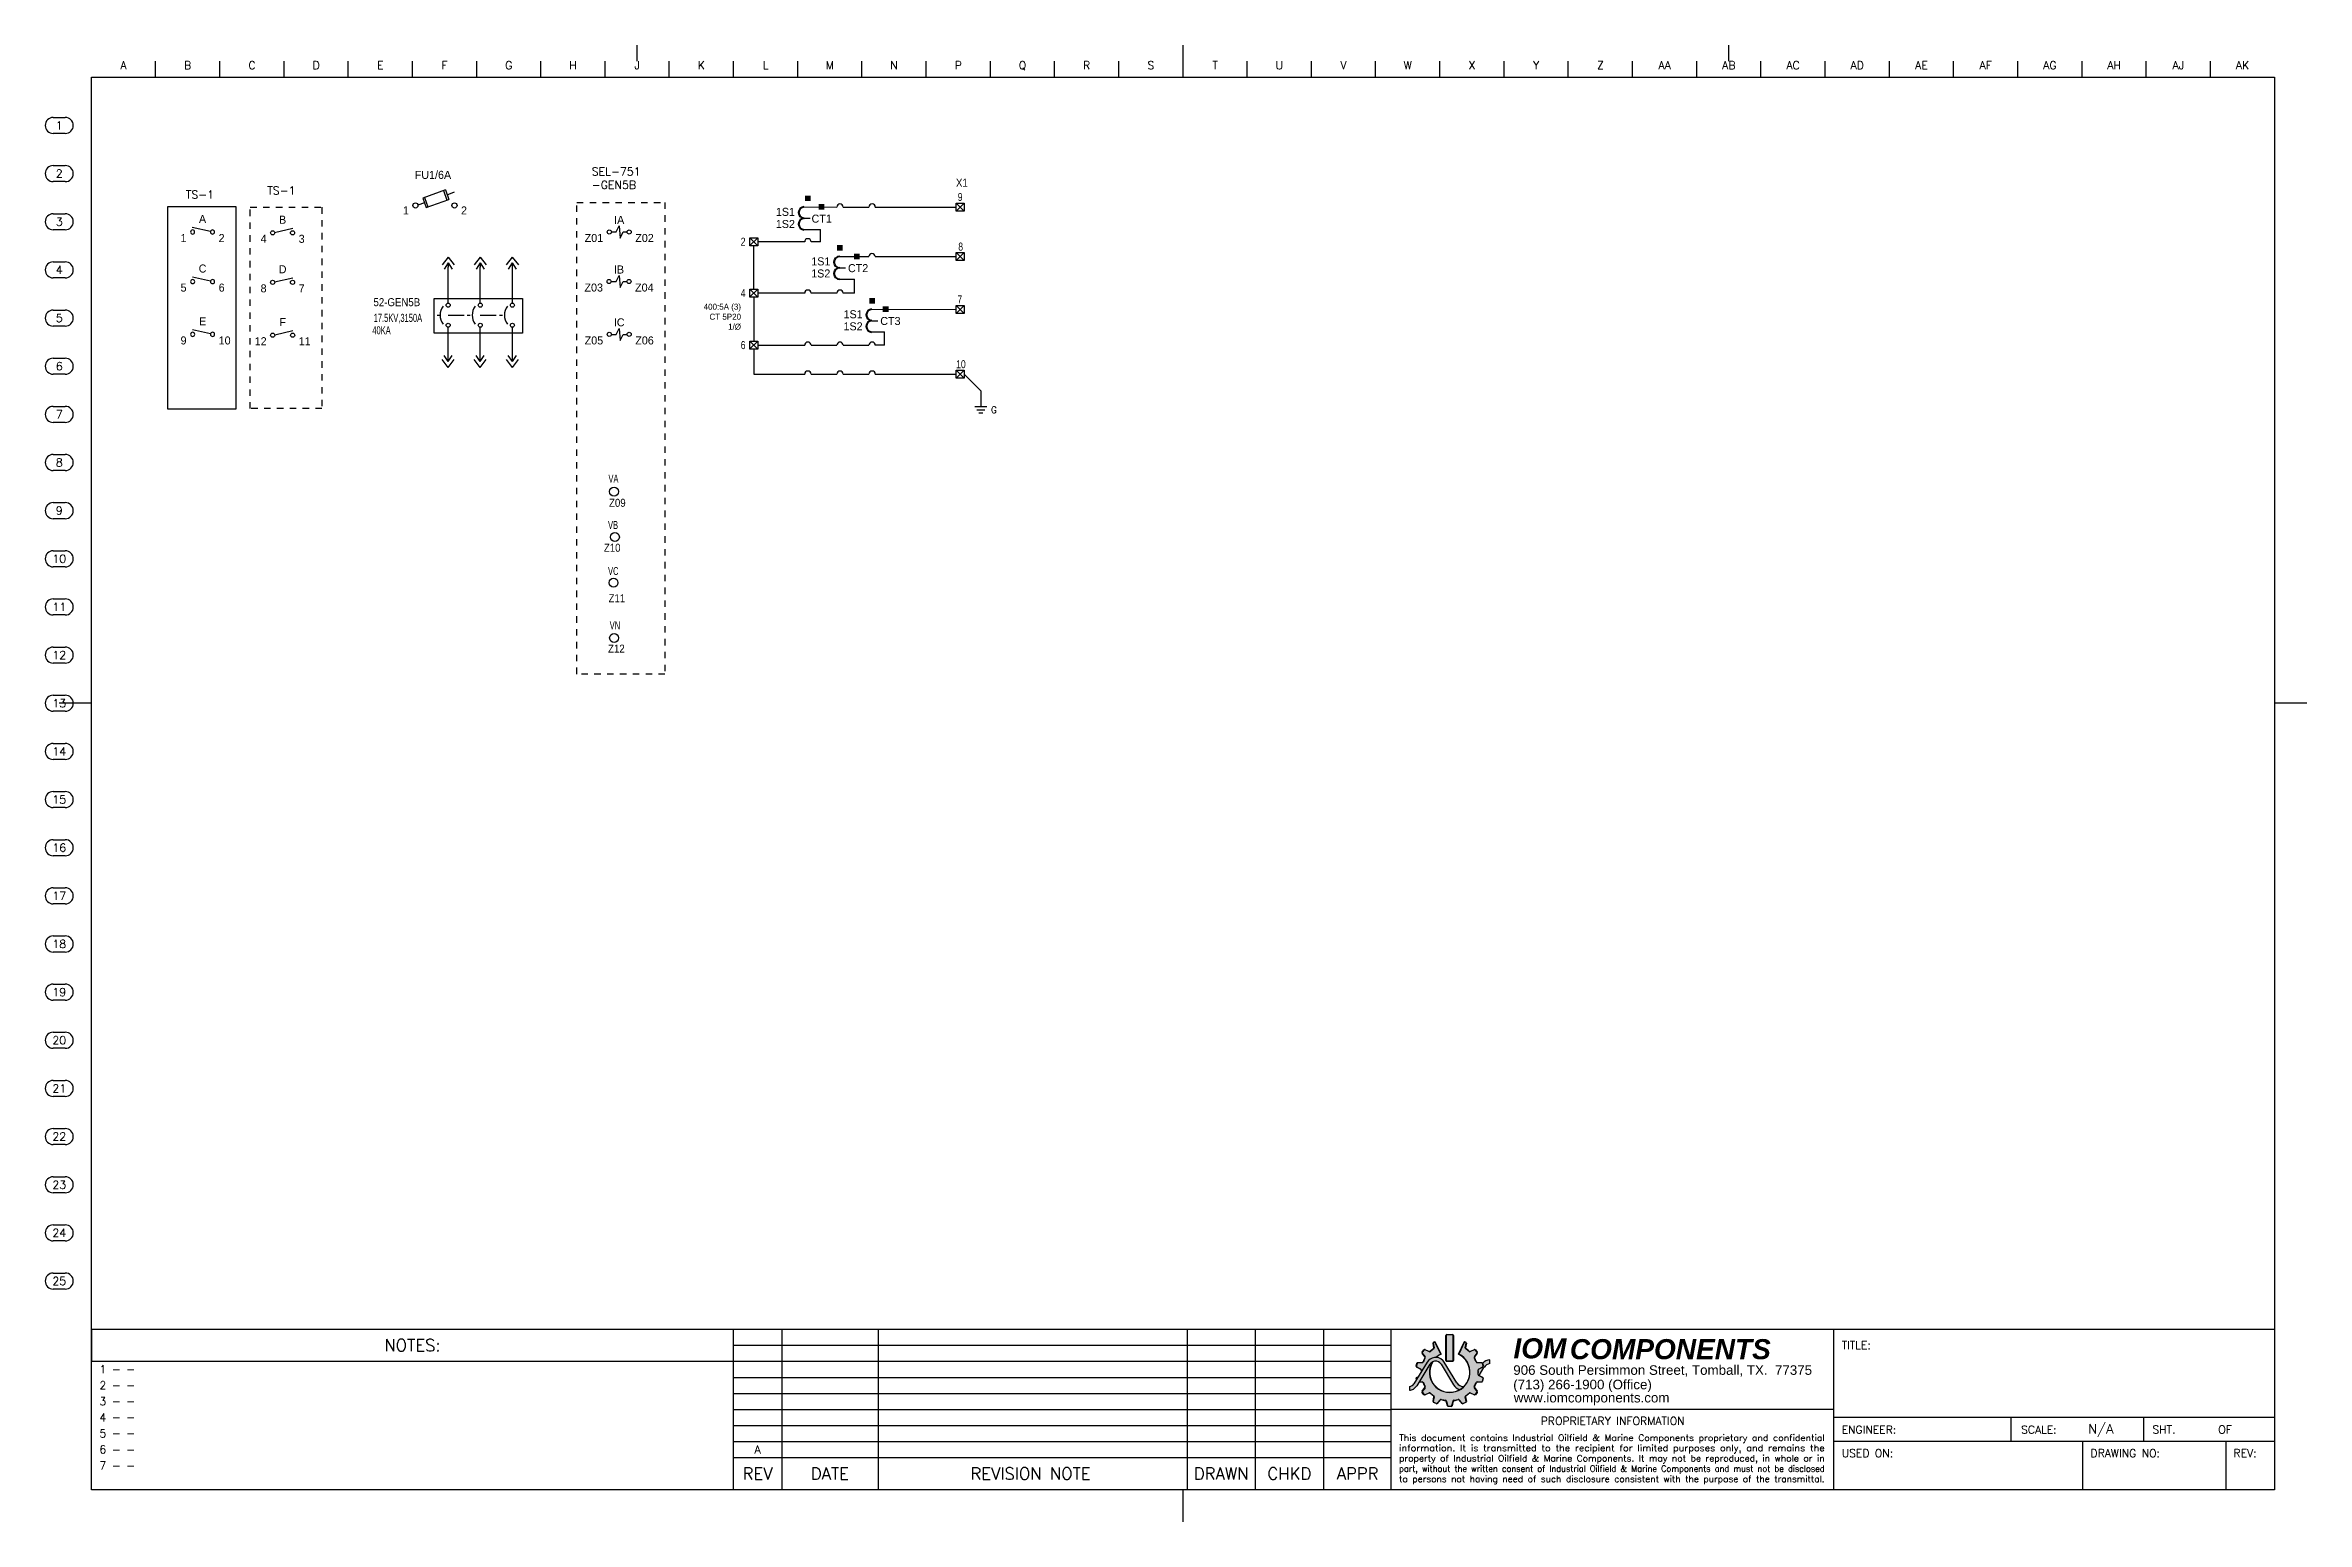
# Model space of a CAD drawing. Header units: inches. Extents: x -0.7 to 34.5, y -0.5 to 22.5.
import ezdxf
from ezdxf.enums import TextEntityAlignment as Align

# ---------------------------------------------------------------- set-up
doc = ezdxf.new("R2010")
doc.units = ezdxf.units.IN
doc.header["$MEASUREMENT"] = 0
doc.linetypes.add('HIDDEN', pattern=[0.375, 0.25, -0.125])
doc.linetypes.add('HIDDEN2', pattern=[0.1875, 0.125, -0.0625])
for name, color, linetype in [('DESC', 7, 'Continuous'), ('INFORBORDER', 3, 'Continuous'), ('LINK', 7, 'Continuous'), ('LOC', 7, 'Continuous'), ('OBJ', 3, 'Continuous'), ('SYMS', 7, 'Continuous'), ('TAGS', 7, 'Continuous'), ('TERMS', 7, 'Continuous'), ('TEXT', 3, 'Continuous'), ('TEXT2', 8, 'Continuous'), ('WIRES', 7, 'Continuous')]:
    doc.layers.add(name, color=color, linetype=linetype)
doc.styles.add('IDS', font='arial.ttf')
doc.styles.add('LOGO', font='arialbi.ttf')
doc.styles.get("Standard").update_dxf_attribs({"font": 'ROMANS.SHX'})
doc.styles.add('TITLEBLK', font='romans.shx')
doc.styles.add('WD', font='txt')

msp = doc.modelspace()

# ---------------------------------------------------------------- texts
at = {"color": 7, "ltscale": 0.2}
for s, p in [('2', (-0.5, 20.438)), ('3', (-0.5, 19.688)), ('4', (-0.5, 18.938)), ('5', (-0.5, 18.188)), ('6', (-0.5, 17.438)), ('7', (-0.5, 16.688)), ('8', (-0.5, 15.938)), ('9', (-0.5, 15.188)), ('10', (-0.5, 14.438)), ('11', (-0.5, 13.688)), ('12', (-0.5, 12.938)), ('13', (-0.5, 12.188)), ('14', (-0.5, 11.438)), ('15', (-0.5, 10.688)), ('16', (-0.5, 9.938)), ('17', (-0.5, 9.188)), ('18', (-0.5, 8.438)), ('19', (-0.5, 7.688)), ('20', (-0.5, 6.938)), ('21', (-0.5, 6.188)), ('22', (-0.5, 5.438)), ('23', (-0.5, 4.688)), ('24', (-0.5, 3.938)), ('25', (-0.5, 3.188))]:
    msp.add_text(s, height=0.125, dxfattribs=at).set_placement(p, align=Align.CENTER)
at = {"color": 7, "style": 'LOGO'}
for s, p in [('IOM', (22.558, 2.202)), ('COMPONENTS', (24.589, 2.189))]:
    msp.add_text(s, height=0.3125, dxfattribs=at).set_placement(p, align=Align.MIDDLE_CENTER)
at = {"color": 7, "style": 'IDS'}
for s, p in [('906 South Persimmon Street, Tomball, TX.  77375', (22.143, 1.789)), ('www.iomcomponents.com', (22.151, 1.359)), ('(713) 266-1900 (Office)', (22.142, 1.564))]:
    msp.add_text(s, height=0.14872, dxfattribs=at).set_placement(p)
at = {"color": 7, "ltscale": 0.2, "attachment_point": 1}
for s, insert, char_height in [('SEL-751\\P-GEN5B', (7.792, 20.595), 0.125), ('TS-1', (1.471, 20.236), 0.125), ('TS-1', (2.739, 20.299), 0.125), ('G', (14.01, 16.871), 0.1)]:
    msp.add_mtext(s, dxfattribs=dict(at, insert=insert, char_height=char_height))
at = {"color": 7, "ltscale": 0.2, "insert": (8.172, 18.473), "char_height": 0.0932, "width": 1.94493, "attachment_point": 1, "style": 'WD'}
msp.add_mtext('\\pxqr;400:5A (3)\\PCT 5P20\\P1/%%C', dxfattribs=at)
at = {"layer": 'INFORBORDER', "color": 51, "style": 'TITLEBLK'}
for s, height, p in [('TITLE:', 0.123, (27.257, 2.19)), ('ENGINEER:', 0.123, (27.257, 0.873)), ('SCALE:', 0.123, (30.052, 0.873)), ('SHT.', 0.123, (32.096, 0.875)), ('OF', 0.123, (33.122, 0.875)), ('USED ON:', 0.123, (27.257, 0.507)), ('DRAWING NO:', 0.12305, (31.133, 0.507)), ('REV:', 0.123, (33.36, 0.507))]:
    msp.add_text(s, height=height, dxfattribs=at).set_placement(p)
for s, p in [('REV', (10.375, 0.25)), ('DATE', (11.5, 0.25)), ('REVISION NOTE', (14.625, 0.25)), ('DRAWN', (17.594, 0.25)), ('CHKD', (18.656, 0.25)), ('APPR', (19.719, 0.25))]:
    msp.add_text(s, height=0.1875, dxfattribs=at).set_placement(p, align=Align.MIDDLE)
at = {"layer": 'TEXT', "color": 7, "style": 'WD'}
for s, p in [('1S2', (10.956, 19.653)), ('1S1', (10.957, 19.842)), ('CT1', (11.531, 19.736)), ('1S1', (11.508, 19.07)), ('CT2', (12.098, 18.965)), ('1S2', (11.507, 18.882)), ('1S1', (12.011, 18.247)), ('1S2', (12.01, 18.059)), ('CT3', (12.601, 18.142))]:
    msp.add_text(s, height=0.125, dxfattribs=at).set_placement(p, align=Align.RIGHT)
at = {"layer": 'TEXT2', "color": 7}
msp.add_text('NOTES:', height=0.1875, dxfattribs=at).set_placement((5, 2.25), align=Align.MIDDLE)
at = {"layer": 'TEXT2', "style": 'TITLEBLK'}
msp.add_text('PROPRIETARY INFORMATION', height=0.12364, dxfattribs=at).set_placement((23.691, 1.071), align=Align.MIDDLE)
for s, height, width, p, p2 in [('This document contains Industrial Oilfield & Marine Components proprietary and confidential', 0.09891, 0.925049, (20.365, 0.759), (26.992, 0.759)), ('information. It is transmitted to the recipient for limited purposes only, and remains the', 0.09891, 0.947475, (20.365, 0.599), (26.992, 0.599)), ('part, without the written consent of Industrial Oilfield & Marine Components and must not be disclosed', 0.098912, 0.812825, (20.365, 0.279), (26.992, 0.279)), ('property of Industrial Oilfield & Marine Components. It may not be reproduced, in whole or in', 0.09891, 0.893333, (20.365, 0.439), (26.992, 0.439)), ('to persons not having need of such disclosure consistent with the purpose of the transmittal.', 0.09891, 0.89107, (20.365, 0.119), (26.992, 0.119))]:
    msp.add_text(s, height=height, dxfattribs=dict(at, width=width)).set_placement(p, p2, align=Align.FIT)

# ---------------------------------------------------------------- blocks, each defined once
blk = doc.blocks.new('TITLE')
at = {"layer": 'TEXT', "style": 'TITLEBLK'}
for tag, height, p in [('TITLE_LINE1', 0.148, (-3.433, 2.125)), ('TITLE_LINE2', 0.148, (-3.433, 1.875)), ('TITLE_LINE3', 0.148, (-3.433, 1.625)), ('TITLE_LINE4', 0.148, (-3.433, 1.375)), ('ENG', 0.148, (-4.998, 0.936)), ('SCALE', 0.148, (-2.707, 0.938)), ('FIRST_SHEET', 0.148, (-1.196, 0.937)), ('LAST_SHEET', 0.148, (-0.338, 0.937)), ('DRAWING_NO', 0.197, (-1.5, 0.25))]:
    blk.add_attdef(tag, text='', height=height, dxfattribs=at).set_placement(p, align=Align.MIDDLE)
blk.add_attdef('PROJECT', text='', height=0.197, dxfattribs=at).set_placement((-5.062, 0.25), align=Align.MIDDLE_CENTER)
blk = doc.blocks.new('REVISION')
at = {"color": 3, "ltscale": 0.2}
for tag, p in [('REVISIONH', (2.368, -0.188)), ('REVISIONG', (2.368, -0.438)), ('REVISIONF', (2.368, -0.688)), ('REVISIONE', (2.368, -0.938)), ('REVISIOND', (2.368, -1.188)), ('REVISIONC', (2.368, -1.438)), ('REVISIONB', (2.368, -1.696)), ('REVISIONA', (2.375, -1.938))]:
    blk.add_attdef(tag, p, '', height=0.125, dxfattribs=at)
at = {"layer": 'TEXT', "style": 'TITLEBLK'}
for tag, p in [('REVH', (0.368, -0.125)), ('REVG', (0.368, -0.375)), ('DATEH', (1.493, -0.125)), ('DATEG', (1.493, -0.375)), ('DRAWNH', (7.594, -0.125)), ('DRAWNG', (7.594, -0.375)), ('CHKDH', (8.656, -0.125)), ('CHKDG', (8.656, -0.375)), ('APPRH', (9.719, -0.125)), ('APPRG', (9.719, -0.375)), ('REVF', (0.368, -0.625)), ('DATEF', (1.493, -0.625)), ('DRAWNF', (7.594, -0.625)), ('CHKDF', (8.656, -0.625)), ('APPRF', (9.719, -0.625)), ('REVE', (0.368, -0.875)), ('DATEE', (1.493, -0.875)), ('DRAWNE', (7.594, -0.875)), ('CHKDE', (8.656, -0.875)), ('APPRE', (9.719, -0.875)), ('REVD', (0.368, -1.125)), ('REVC', (0.368, -1.375)), ('DATED', (1.493, -1.125)), ('DATEC', (1.493, -1.375)), ('DRAWND', (7.594, -1.125)), ('DRAWNC', (7.594, -1.375)), ('CHKDD', (8.656, -1.125)), ('CHKDC', (8.656, -1.375)), ('APPRD', (9.719, -1.125)), ('APPRC', (9.719, -1.375)), ('REVB', (0.368, -1.625)), ('DATEB', (1.493, -1.639)), ('DRAWNB', (7.594, -1.625)), ('CHKDB', (8.656, -1.639)), ('APPRB', (9.719, -1.639)), ('REVA', (0.375, -1.875)), ('DATEA', (1.5, -1.875)), ('DRAWNA', (7.594, -1.875)), ('CHKDA', (8.656, -1.875)), ('APPRA', (9.719, -1.875))]:
    blk.add_attdef(tag, text='', height=0.125, dxfattribs=at).set_placement(p, align=Align.MIDDLE)
blk = doc.blocks.new('NOTES')
at = {"layer": 'TEXT', "color": 7}
for tag, p in [('NOTE1', (0.125, 1.8125)), ('NOTE2', (0.125, 1.5625)), ('NOTE3', (0.125, 1.3125)), ('NOTE4', (0.125, 1.0625)), ('NOTE5', (0.125, 0.8125)), ('NOTE6', (0.125, 0.5625)), ('NOTE7', (0.125, 0.3125)), ('NOTE8', (0.125, 0.0625))]:
    blk.add_attdef(tag, p, '', height=0.125, dxfattribs=at)
blk = doc.blocks.new('IOM_TITLE_BLOCK_BORDER')
at = {"layer": 'INFORBORDER', "color": 5}
for p, q in [((1, 22), (1, 22.25)), ((2, 22), (2, 22.25)), ((3, 22), (3, 22.25)), ((4, 22), (4, 22.25)), ((5, 22), (5, 22.25)), ((6, 22), (6, 22.25)), ((7, 22), (7, 22.25)), ((8, 22), (8, 22.25)), ((8.5, 22.25), (8.5, 22.5)), ((9, 22), (9, 22.25)), ((10, 22), (10, 22.25)), ((11, 22), (11, 22.25)), ((12, 22), (12, 22.25)), ((13, 22), (13, 22.25)), ((14, 22), (14, 22.25)), ((15, 22), (15, 22.25)), ((16, 22), (16, 22.25)), ((17, 22), (17, 22.5)), ((18, 22), (18, 22.25)), ((19, 22), (19, 22.25)), ((20, 22), (20, 22.25)), ((21, 22), (21, 22.25)), ((22, 22), (22, 22.25)), ((23, 22), (23, 22.25)), ((24, 22), (24, 22.25)), ((25, 22), (25, 22.25)), ((25.5, 22.25), (25.5, 22.5)), ((26, 22), (26, 22.25)), ((27, 22), (27, 22.25)), ((28, 22), (28, 22.25)), ((29, 22), (29, 22.25)), ((30, 22), (30, 22.25)), ((31, 22), (31, 22.25)), ((32, 22), (32, 22.25)), ((33, 22), (33, 22.25)), ((0, 0), (0, 22)), ((0, 22), (34, 22)), ((34, 22), (34, 0)), ((0, 12.25), (-0.5, 12.25)), ((34.5, 12.25), (34, 12.25)), ((34, 0), (0, 0)), ((17, -0.5), (17, 0))]:
    blk.add_line(p, q, dxfattribs=at)
at = {"color": 7, "ltscale": 0.2}
for s, p in [('A', (0.5, 22.125)), ('B', (1.5, 22.125)), ('C', (2.5, 22.125)), ('D', (3.5, 22.125)), ('E', (4.5, 22.125)), ('F', (5.5, 22.125)), ('G', (6.5, 22.125)), ('H', (7.5, 22.125)), ('J', (8.5, 22.125)), ('K', (9.5, 22.125)), ('L', (10.5, 22.125)), ('M', (11.5, 22.125)), ('N', (12.5, 22.125)), ('P', (13.5, 22.125)), ('Q', (14.5, 22.125)), ('R', (15.5, 22.125)), ('S', (16.5, 22.125)), ('T', (17.5, 22.125)), ('U', (18.5, 22.125)), ('V', (19.5, 22.125)), ('W', (20.5, 22.125)), ('X', (21.5, 22.125)), ('Y', (22.5, 22.125)), ('Z', (23.5, 22.125)), ('AA', (24.5, 22.125)), ('AB', (25.5, 22.125)), ('AC', (26.5, 22.125)), ('AD', (27.5, 22.125)), ('AE', (28.5, 22.125)), ('AF', (29.5, 22.125)), ('AG', (30.5, 22.125)), ('AH', (31.5, 22.125)), ('AJ', (32.5, 22.125)), ('AK', (33.5, 22.125))]:
    blk.add_text(s, height=0.125, dxfattribs=at).set_placement(p, align=Align.CENTER)
blk = doc.blocks.new('LINEREF_ENCASEMENT')
for p, q in [((-0.09375, 0), (0.09375, 0)), ((0.09375, -0.25), (-0.09375, -0.25))]:
    blk.add_line(p, q)
for centre, start, end in [((-0.09375, -0.125), 90, 270), ((0.09375, -0.125), 270, 90)]:
    blk.add_arc(centre, 0.125, start, end)
blk = doc.blocks.new('WD_MLRH')
at = {"style": 'WD'}
blk.add_attdef('RUNGFIRST', text='', height=0.125, dxfattribs=at).set_placement((-0.25, 0), align=Align.MIDDLE_RIGHT)
at = {"style": 'WD', "flags": 1}
for tag, p in [('WIRE-START', (-0.25, -0.356)), ('RUNGHORV', (-0.25, -0.127)), ('WIREMODE', (-0.25, -0.281)), ('RUNGDIST', (-0.25, -0.2)), ('RUNGCNT', (-0.25, -0.237)), ('WIREFMT', (-0.25, -0.321)), ('RUNGINC', (-0.25, -0.163)), ('WIRE-GSUF', (-0.25, -0.396)), ('PH3SPACE', (-0.25, -0.437))]:
    blk.add_attdef(tag, text='', height=0.025, dxfattribs=at).set_placement(p, align=Align.RIGHT)
blk = doc.blocks.new('A$C28e8f024')
at = {"layer": 'WIRES', "ltscale": 0.2, "true_color": 0xffc300}
h = blk.add_hatch(color=40, dxfattribs=at)
h.dxf.hatch_style = 1
h.paths.add_polyline_path([(0.324, 0.855, -0.298347), (0.305, 0.852), (0.239, 0.881, 0.339454), (0.227, 0.878), (0.198, 0.842, 0.339454), (0.198, 0.83), (0.241, 0.772, -0.298347), (0.242, 0.752, 0.037598), (0.213, 0.693, -0.298347), (0.198, 0.682), (0.125, 0.679, 0.339454), (0.116, 0.671), (0.106, 0.626, 0.339454), (0.111, 0.615), (0.175, 0.581, -0.298347), (0.184, 0.564, 0.013991), (0.183, 0.54), (0.274, 0.687, -0.269055), (0.411, 0.763, -0.071928), (0.485, 0.814), (0.393, 1.005), (0.376, 0.997, 0.339454), (0.37, 0.985), (0.383, 0.914, -0.298347), (0.376, 0.897, 0.037598)])
h.paths.add_polyline_path([(0.154, 0.383), (0.198, 0.381, -0.298347), (0.213, 0.37, 0.037598), (0.242, 0.31, -0.298347), (0.241, 0.291), (0.198, 0.233, 0.339454), (0.198, 0.22), (0.227, 0.184, 0.339454), (0.239, 0.181), (0.305, 0.21, -0.298347), (0.324, 0.207, 0.037598), (0.376, 0.166, -0.298347), (0.383, 0.148), (0.37, 0.077, 0.339454), (0.376, 0.066), (0.417, 0.046, 0.339454), (0.429, 0.049), (0.476, 0.103, -0.298347), (0.495, 0.109, 0.037598), (0.559, 0.094, -0.298347), (0.574, 0.081), (0.592, 0.011, 0.339454), (0.602, 0.004), (0.648, 0.004, 0.339454), (0.658, 0.011), (0.677, 0.081, -0.298347), (0.691, 0.094, 0.037598), (0.756, 0.109, -0.298347), (0.774, 0.103), (0.821, 0.049, 0.339454), (0.834, 0.046), (0.875, 0.066, 0.339454), (0.88, 0.077), (0.867, 0.148, -0.298347), (0.874, 0.166, 0.037598), (0.926, 0.207, -0.298347), (0.945, 0.21), (1.011, 0.181, 0.339454), (1.023, 0.184), (1.052, 0.22, 0.339454), (1.052, 0.233), (1.009, 0.291, -0.298347), (1.008, 0.31, 0.037598), (1.037, 0.37, -0.298347), (1.053, 0.381), (1.125, 0.384, 0.339454), (1.134, 0.392), (1.145, 0.436, 0.339454), (1.139, 0.447), (1.075, 0.481, -0.298347), (1.066, 0.498, 0.037598), (1.066, 0.564, -0.298347), (1.075, 0.581), (1.139, 0.615, 0.339454), (1.145, 0.626), (1.134, 0.671, 0.339454), (1.125, 0.679), (1.053, 0.682, -0.298347), (1.037, 0.693, 0.037598), (1.008, 0.752, -0.298347), (1.009, 0.772), (1.052, 0.83, 0.339454), (1.052, 0.842), (1.023, 0.878, 0.339454), (1.011, 0.881), (0.945, 0.852, -0.298347), (0.926, 0.855, 0.037598), (0.874, 0.897, -0.298347), (0.867, 0.914), (0.88, 0.985, 0.339454), (0.875, 0.997), (0.857, 1.005), (0.765, 0.814, -2.510197), (0.35, 0.687, 0.100565), (0.323, 0.658)])
h.paths.add_polyline_path([(0.571, 0.716, 0.414214), (0.581, 0.706), (0.669, 0.706, 0.414214), (0.679, 0.716), (0.679, 1.106, 0.414214), (0.669, 1.116), (0.581, 1.116, 0.414214), (0.571, 1.106)])
at = {"layer": 'WIRES', "ltscale": 0.2, "true_color": 0x000000}
h = blk.add_hatch(color=18, dxfattribs=at)
h.dxf.hatch_style = 1
h.paths.add_polyline_path([(0.54, 0.689, 0.059629), (0.517, 0.717, 0.48779), (0.274, 0.687), (0.068, 0.353, -0.20671), (0, 0.31), (0, 0.25, 0.15534), (0.061, 0.269, 0.070063), (0.116, 0.321), (0.323, 0.658, -0.17231), (0.375, 0.699, -0.062907), (0.399, 0.704, -0.284334), (0.49, 0.658), (0.686, 0.337, 0.173655), (0.781, 0.26, 0.063782), (0.844, 0.308, -0.269685), (0.736, 0.367)])
h.paths.add_polyline_path([(1.25, 0.725, 0.171187), (1.138, 0.673, -0.020776), (1.138, 0.672), (1.149, 0.627, -0.339454), (1.142, 0.612), (1.078, 0.578, 0.298347), (1.07, 0.565), (1.066, 0.564, -0.037598), (1.066, 0.498, 0.298347), (1.075, 0.481), (1.077, 0.485), (1.083, 0.482), (1.159, 0.607, -0.224466), (1.25, 0.666)])
at = {"color": 7, "linetype": 'Continuous', "lineweight": 25}
for p, q in [((0.567, 0.716), (0.567, 1.106)), ((0.567, 1.106), (0.571, 1.106)), ((0.571, 1.106), (0.571, 0.716)), ((0.581, 1.12), (0.581, 1.116)), ((0.581, 1.12), (0.669, 1.12)), ((0.669, 1.116), (0.581, 1.116)), ((0.669, 1.12), (0.669, 1.116)), ((0.679, 0.716), (0.679, 1.106)), ((0.683, 1.106), (0.679, 1.106)), ((0.683, 1.106), (0.683, 0.716)), ((0.195, 0.828), (0.198, 0.83)), ((0.238, 0.77), (0.195, 0.828)), ((0.196, 0.845), (0.224, 0.88)), ((0.196, 0.845), (0.198, 0.842)), ((0.227, 0.878), (0.198, 0.842)), ((0.198, 0.83), (0.241, 0.772)), ((0.224, 0.88), (0.227, 0.878)), ((0.238, 0.77), (0.241, 0.772)), ((0.24, 0.884), (0.239, 0.881)), ((0.305, 0.852), (0.239, 0.881)), ((0.239, 0.754), (0.242, 0.752)), ((0.24, 0.884), (0.307, 0.855)), ((0.307, 0.855), (0.305, 0.852)), ((0.322, 0.858), (0.324, 0.855)), ((0.38, 0.914), (0.366, 0.985)), ((0.366, 0.985), (0.37, 0.985)), ((0.37, 0.985), (0.383, 0.914)), ((0.374, 1), (0.395, 1.01)), ((0.374, 1), (0.376, 0.997)), ((0.374, 0.9), (0.376, 0.897)), ((0.393, 1.005), (0.376, 0.997)), ((0.38, 0.914), (0.383, 0.914)), ((0.395, 1.01), (0.393, 1.005)), ((0.485, 0.814), (0.393, 1.005)), ((0.395, 1.01), (0.49, 0.812)), ((0.571, 0.716), (0.567, 0.716)), ((0.581, 0.706), (0.669, 0.706)), ((0.581, 0.706), (0.581, 0.702)), ((0.669, 0.706), (0.669, 0.702)), ((0.679, 0.716), (0.683, 0.716)), ((0.761, 0.812), (0.856, 1.01)), ((0.857, 1.005), (0.765, 0.814)), ((0.856, 1.01), (0.857, 1.005)), ((0.856, 1.01), (0.876, 1)), ((0.875, 0.997), (0.857, 1.005)), ((0.867, 0.914), (0.88, 0.985)), ((0.867, 0.914), (0.87, 0.914)), ((0.884, 0.985), (0.87, 0.914)), ((0.874, 0.897), (0.876, 0.9)), ((0.876, 1), (0.875, 0.997)), ((0.884, 0.985), (0.88, 0.985)), ((0.926, 0.855), (0.929, 0.858)), ((0.944, 0.855), (1.01, 0.884)), ((0.945, 0.852), (0.944, 0.855)), ((1.011, 0.881), (0.945, 0.852)), ((1.008, 0.752), (1.011, 0.754)), ((1.009, 0.772), (1.052, 0.83)), ((1.009, 0.772), (1.012, 0.77)), ((1.011, 0.881), (1.01, 0.884)), ((1.055, 0.828), (1.012, 0.77)), ((1.023, 0.878), (1.026, 0.88)), ((1.052, 0.842), (1.023, 0.878)), ((1.026, 0.88), (1.055, 0.845)), ((1.052, 0.842), (1.055, 0.845)), ((1.052, 0.83), (1.055, 0.828)), ((1.25, 0.666), (1.25, 0.725)), ((0.274, 0.687), (0.068, 0.353)), ((0.102, 0.627), (0.112, 0.672)), ((0.102, 0.627), (0.106, 0.626)), ((0.102, 0.435), (0.106, 0.436)), ((0.107, 0.416), (0.102, 0.435)), ((0.116, 0.671), (0.106, 0.626)), ((0.106, 0.436), (0.109, 0.42)), ((0.109, 0.612), (0.111, 0.615)), ((0.173, 0.578), (0.109, 0.612)), ((0.109, 0.451), (0.137, 0.465)), ((0.109, 0.451), (0.111, 0.447)), ((0.111, 0.615), (0.175, 0.581)), ((0.133, 0.459), (0.111, 0.447)), ((0.112, 0.672), (0.116, 0.671)), ((0.116, 0.321), (0.323, 0.658)), ((0.125, 0.682), (0.198, 0.685)), ((0.125, 0.682), (0.125, 0.679)), ((0.198, 0.682), (0.125, 0.679)), ((0.198, 0.377), (0.151, 0.379)), ((0.154, 0.383), (0.198, 0.381)), ((0.173, 0.578), (0.175, 0.581)), ((0.181, 0.565), (0.184, 0.564)), ((0.198, 0.685), (0.198, 0.682)), ((0.198, 0.377), (0.198, 0.381)), ((0.21, 0.694), (0.213, 0.693)), ((0.21, 0.368), (0.213, 0.37)), ((0.49, 0.658), (0.686, 0.337)), ((0.736, 0.367), (0.54, 0.689)), ((0.669, 0.702), (0.581, 0.702)), ((1.037, 0.693), (1.04, 0.694)), ((1.037, 0.37), (1.04, 0.368)), ((1.053, 0.682), (1.053, 0.685)), ((1.053, 0.685), (1.125, 0.682)), ((1.125, 0.679), (1.053, 0.682)), ((1.053, 0.381), (1.125, 0.384)), ((1.053, 0.381), (1.053, 0.377)), ((1.125, 0.38), (1.053, 0.377)), ((1.066, 0.564), (1.07, 0.565)), ((1.066, 0.498), (1.07, 0.498)), ((1.075, 0.581), (1.139, 0.615)), ((1.075, 0.581), (1.077, 0.578)), ((1.075, 0.481), (1.077, 0.484)), ((1.139, 0.447), (1.075, 0.481)), ((1.141, 0.612), (1.077, 0.578)), ((1.077, 0.484), (1.141, 0.451)), ((1.142, 0.612), (1.078, 0.578)), ((1.078, 0.484), (1.083, 0.482)), ((1.083, 0.482), (1.159, 0.607)), ((1.125, 0.679), (1.125, 0.682)), ((1.125, 0.384), (1.125, 0.38)), ((1.134, 0.671), (1.138, 0.672)), ((1.145, 0.626), (1.134, 0.671)), ((1.134, 0.392), (1.145, 0.436)), ((1.134, 0.392), (1.138, 0.391)), ((1.138, 0.672), (1.148, 0.627)), ((1.138, 0.672), (1.149, 0.627)), ((1.148, 0.435), (1.138, 0.391)), ((1.139, 0.615), (1.141, 0.612)), ((1.139, 0.447), (1.141, 0.451)), ((1.145, 0.626), (1.148, 0.627)), ((1.145, 0.436), (1.148, 0.435)), ((0, 0.31), (0, 0.25)), ((0.195, 0.235), (0.238, 0.293)), ((0.195, 0.235), (0.198, 0.233)), ((0.196, 0.218), (0.198, 0.22)), ((0.224, 0.182), (0.196, 0.218)), ((0.241, 0.291), (0.198, 0.233)), ((0.198, 0.22), (0.227, 0.184)), ((0.224, 0.182), (0.227, 0.184)), ((0.238, 0.293), (0.241, 0.291)), ((0.239, 0.308), (0.242, 0.31)), ((0.239, 0.181), (0.305, 0.21)), ((0.24, 0.178), (0.239, 0.181)), ((0.307, 0.207), (0.24, 0.178)), ((0.307, 0.207), (0.305, 0.21)), ((0.322, 0.204), (0.324, 0.207)), ((0.366, 0.078), (0.38, 0.149)), ((0.366, 0.078), (0.37, 0.077)), ((0.383, 0.148), (0.37, 0.077)), ((0.374, 0.163), (0.376, 0.166)), ((0.374, 0.062), (0.376, 0.066)), ((0.415, 0.043), (0.374, 0.062)), ((0.376, 0.066), (0.417, 0.046)), ((0.38, 0.149), (0.383, 0.148)), ((0.415, 0.043), (0.417, 0.046)), ((0.429, 0.049), (0.476, 0.103)), ((0.432, 0.046), (0.429, 0.049)), ((0.479, 0.101), (0.432, 0.046)), ((0.479, 0.101), (0.476, 0.103)), ((0.494, 0.105), (0.495, 0.109)), ((0.559, 0.094), (0.559, 0.09)), ((0.574, 0.081), (0.57, 0.08)), ((0.589, 0.01), (0.57, 0.08)), ((0.574, 0.081), (0.592, 0.011)), ((0.592, 0.011), (0.589, 0.01)), ((0.602, 0.004), (0.648, 0.004)), ((0.602, 0.004), (0.602, 0)), ((0.648, 0), (0.602, 0)), ((0.648, 0.004), (0.648, 0)), ((0.658, 0.011), (0.677, 0.081)), ((0.658, 0.011), (0.661, 0.01)), ((0.68, 0.08), (0.661, 0.01)), ((0.677, 0.081), (0.68, 0.08)), ((0.691, 0.094), (0.691, 0.09)), ((0.756, 0.109), (0.757, 0.105)), ((0.774, 0.103), (0.771, 0.101)), ((0.818, 0.046), (0.771, 0.101)), ((0.774, 0.103), (0.821, 0.049)), ((0.821, 0.049), (0.818, 0.046)), ((0.834, 0.046), (0.875, 0.066)), ((0.834, 0.046), (0.835, 0.043)), ((0.876, 0.062), (0.835, 0.043)), ((0.867, 0.148), (0.87, 0.149)), ((0.88, 0.077), (0.867, 0.148)), ((0.87, 0.149), (0.884, 0.078)), ((0.874, 0.166), (0.876, 0.163)), ((0.875, 0.066), (0.876, 0.062)), ((0.88, 0.077), (0.884, 0.078)), ((0.926, 0.207), (0.929, 0.204)), ((0.945, 0.21), (0.944, 0.207)), ((1.01, 0.178), (0.944, 0.207)), ((0.945, 0.21), (1.011, 0.181)), ((1.008, 0.31), (1.011, 0.308)), ((1.009, 0.291), (1.012, 0.293)), ((1.052, 0.233), (1.009, 0.291)), ((1.011, 0.181), (1.01, 0.178)), ((1.012, 0.293), (1.055, 0.235)), ((1.023, 0.184), (1.052, 0.22)), ((1.023, 0.184), (1.026, 0.182)), ((1.055, 0.218), (1.026, 0.182)), ((1.052, 0.233), (1.055, 0.235)), ((1.052, 0.22), (1.055, 0.218))]:
    blk.add_line(p, q, dxfattribs=at)
for centre, radius, start, end in [((0.581, 1.106), 0.0139, 90, 180), ((0.581, 1.106), 0.0104, 90, 180), ((0.669, 1.106), 0.0139, 0, 90), ((0.669, 1.106), 0.0104, 0, 90), ((0.207, 0.836), 0.0139, 141.4286, 216.4286), ((0.207, 0.836), 0.0104, 141.4286, 216.4286), ((0.625, 0.531), 0.446, 149.9794, 158.5921), ((0.625, 0.531), 0.442, 149.9794, 158.5921), ((0.235, 0.871), 0.0139, 66.4286, 141.4286), ((0.235, 0.871), 0.0104, 66.4286, 141.4286), ((0.227, 0.761), 0.0139, 329.9794, 36.4286), ((0.227, 0.761), 0.0175, 329.9794, 36.4286), ((0.407, 0.607), 0.155, 44.9999, 149.0105), ((0.312, 0.868), 0.0175, 246.4286, 312.8778), ((0.312, 0.868), 0.0139, 246.4286, 312.8778), ((0.625, 0.531), 0.316, 150.5221, 63.6377), ((0.625, 0.531), 0.446, 124.2651, 132.8778), ((0.625, 0.531), 0.442, 124.2651, 132.8778), ((0.38, 0.987), 0.0139, 115.7143, 190.7143), ((0.38, 0.987), 0.0104, 115.7143, 190.7143), ((0.366, 0.911), 0.0139, 304.2651, 10.7143), ((0.407, 0.606), 0.0985, 94.839, 109.2374), ((0.366, 0.911), 0.0175, 304.2651, 10.7143), ((0.407, 0.607), 0.0973, 31.35, 94.839), ((0.625, 0.531), 0.316, 116.3623, 132.8187), ((0.625, 0.531), 0.312, 115.7143, 132.1591), ((0.408, 0.609), 0.154, 31.35, 44.9999), ((0.581, 0.716), 0.0139, 180, 270), ((0.581, 0.716), 0.0104, 180, 270), ((0.669, 0.716), 0.0104, 270, 0), ((0.669, 0.716), 0.0139, 270, 0), ((0.625, 0.531), 0.312, 314.4081, 64.2857), ((0.884, 0.911), 0.0175, 169.2857, 235.7349), ((0.884, 0.911), 0.0139, 169.2857, 235.7349), ((0.625, 0.531), 0.442, 47.1222, 55.7349), ((0.87, 0.987), 0.0104, 349.2857, 64.2857), ((0.87, 0.987), 0.0139, 349.2857, 64.2857), ((0.625, 0.531), 0.446, 47.1222, 55.7349), ((0.938, 0.868), 0.0175, 227.1222, 293.5714), ((0.938, 0.868), 0.0139, 227.1222, 293.5714), ((1.023, 0.761), 0.0175, 143.5714, 210.0206), ((0.625, 0.531), 0.442, 21.4079, 30.0206), ((1.023, 0.761), 0.0139, 143.5714, 210.0206), ((1.015, 0.871), 0.0139, 38.5714, 113.5714), ((1.015, 0.871), 0.0104, 38.5714, 113.5714), ((0.625, 0.531), 0.446, 21.4079, 30.0206), ((1.044, 0.836), 0.0104, 323.5714, 38.5714), ((1.044, 0.836), 0.0139, 323.5714, 38.5714), ((1.268, 0.54), 0.185, 95.5171, 134.3738), ((-0.015, 0.41), 0.1, 278.6054, 325.322), ((0.116, 0.624), 0.0139, 167.1429, 242.1429), ((0.116, 0.438), 0.0139, 117.8571, 192.8571), ((0.116, 0.624), 0.0104, 167.1429, 242.1429), ((0.116, 0.438), 0.0104, 117.8571, 192.8571), ((0.126, 0.668), 0.0139, 92.1429, 167.1429), ((0.126, 0.668), 0.0104, 92.1429, 167.1429), ((0.167, 0.566), 0.0139, 355.6936, 62.1429), ((0.167, 0.566), 0.0175, 355.6936, 62.1429), ((0.625, 0.531), 0.446, 175.6936, 179.6685), ((0.625, 0.531), 0.442, 175.6936, 178.9), ((0.197, 0.699), 0.0139, 272.1429, 338.5921), ((0.197, 0.699), 0.0175, 272.1429, 338.5921), ((0.197, 0.363), 0.0175, 21.4079, 87.8571), ((0.197, 0.363), 0.0139, 21.4079, 87.8571), ((0.625, 0.531), 0.446, 201.4079, 210.0206), ((0.625, 0.531), 0.442, 201.4079, 210.0206), ((0.625, 0.531), 0.312, 149.2324, 299.8232), ((0.407, 0.606), 0.0985, 109.2374, 148.344), ((0.84, 0.431), 0.123, 211.35, 271.7209), ((0.625, 0.531), 0.442, 329.9794, 338.5921), ((0.625, 0.531), 0.446, 329.9794, 338.5921), ((1.053, 0.699), 0.0175, 201.4079, 267.8571), ((1.053, 0.363), 0.0175, 92.1429, 158.5921), ((1.053, 0.699), 0.0139, 201.4079, 267.8571), ((1.053, 0.363), 0.0139, 92.1429, 158.5921), ((1.084, 0.566), 0.0175, 117.8571, 184.3064), ((0.625, 0.531), 0.442, 355.6936, 4.3064), ((1.084, 0.497), 0.0175, 175.6936, 242.1429), ((1.084, 0.566), 0.0139, 117.8571, 184.3064), ((1.084, 0.566), 0.0139, 117.8571, 184.3064), ((0.625, 0.531), 0.446, 355.6936, 4.3064), ((0.625, 0.531), 0.446, 355.6936, 4.3064), ((1.084, 0.497), 0.0139, 175.6936, 242.1429), ((1.084, 0.497), 0.0139, 175.6936, 242.1429), ((1.124, 0.668), 0.0139, 12.8571, 87.8571), ((1.124, 0.668), 0.0104, 12.8571, 87.8571), ((1.124, 0.394), 0.0104, 272.1429, 347.1429), ((1.124, 0.394), 0.0139, 272.1429, 347.1429), ((1.125, 0.669), 0.0139, 12.8571, 17.618), ((1.134, 0.624), 0.0104, 297.8571, 12.8571), ((1.134, 0.438), 0.0104, 347.1429, 62.1429), ((1.134, 0.624), 0.0139, 297.8571, 12.8571), ((1.134, 0.438), 0.0139, 347.1429, 62.1429), ((1.135, 0.624), 0.0139, 297.8571, 12.8571), ((1.268, 0.54), 0.127, 98.0449, 148.65), ((0, 0.355), 0.105, 270, 305.319), ((-0.096, 0.49), 0.27, 305.319, 321.3501), ((0.207, 0.226), 0.0139, 143.5714, 218.5714), ((0.207, 0.226), 0.0104, 143.5714, 218.5714), ((0.235, 0.191), 0.0139, 218.5714, 293.5714), ((0.235, 0.191), 0.0104, 218.5714, 293.5714), ((0.227, 0.301), 0.0139, 323.5714, 30.0206), ((0.227, 0.301), 0.0175, 323.5714, 30.0206), ((0.312, 0.194), 0.0175, 47.1222, 113.5714), ((0.312, 0.194), 0.0139, 47.1222, 113.5714), ((0.625, 0.531), 0.446, 227.1222, 235.7349), ((0.625, 0.531), 0.442, 227.1222, 235.7349), ((0.38, 0.075), 0.0139, 169.2857, 244.2857), ((0.38, 0.075), 0.0104, 169.2857, 244.2857), ((0.366, 0.151), 0.0139, 349.2857, 55.7349), ((0.366, 0.151), 0.0175, 349.2857, 55.7349), ((0.421, 0.055), 0.0139, 244.2857, 319.2857), ((0.421, 0.055), 0.0104, 244.2857, 319.2857), ((0.489, 0.092), 0.0175, 72.8365, 139.2857), ((0.489, 0.092), 0.0139, 72.8365, 139.2857), ((0.625, 0.531), 0.446, 252.8365, 261.4492), ((0.625, 0.531), 0.442, 252.8365, 261.4492), ((0.557, 0.077), 0.0175, 15, 81.4492), ((0.557, 0.077), 0.0139, 15, 81.4492), ((0.602, 0.014), 0.0139, 195, 270), ((0.602, 0.014), 0.0104, 195, 270), ((0.648, 0.014), 0.0104, 270, 345), ((0.648, 0.014), 0.0139, 270, 345), ((0.693, 0.077), 0.0175, 98.5508, 165), ((0.693, 0.077), 0.0139, 98.5508, 165), ((0.84, 0.431), 0.181, 211.35, 250.7559), ((0.625, 0.531), 0.442, 278.5508, 287.1635), ((0.625, 0.531), 0.446, 278.5508, 287.1635), ((0.761, 0.092), 0.0175, 40.7143, 107.1635), ((0.761, 0.092), 0.0139, 40.7143, 107.1635), ((0.625, 0.531), 0.312, 299.8763, 314.4744), ((0.829, 0.055), 0.0139, 220.7143, 295.7143), ((0.829, 0.055), 0.0104, 220.7143, 295.7143), ((0.884, 0.151), 0.0175, 124.2651, 190.7143), ((0.884, 0.151), 0.0139, 124.2651, 190.7143), ((0.625, 0.531), 0.442, 304.2651, 312.8778), ((0.87, 0.075), 0.0104, 295.7143, 10.7143), ((0.625, 0.531), 0.446, 304.2651, 312.8778), ((0.87, 0.075), 0.0139, 295.7143, 10.7143), ((0.938, 0.194), 0.0175, 66.4286, 132.8778), ((0.938, 0.194), 0.0139, 66.4286, 132.8778), ((1.023, 0.301), 0.0175, 149.9794, 216.4286), ((1.023, 0.301), 0.0139, 149.9794, 216.4286), ((1.015, 0.191), 0.0139, 246.4286, 321.4286), ((1.015, 0.191), 0.0104, 246.4286, 321.4286), ((1.044, 0.226), 0.0104, 321.4286, 36.4286), ((1.044, 0.226), 0.0139, 321.4286, 36.4286)]:
    blk.add_arc(centre, radius, start, end, dxfattribs=at)
for points in [[(0.49, 0.812), (0.488, 0.813), (0.487, 0.814), (0.485, 0.814)], [(0.761, 0.812), (0.762, 0.813), (0.764, 0.814), (0.765, 0.814)]]:
    blk.add_open_spline(points, degree=3, dxfattribs=at)
blk = doc.blocks.new('HTG11')
blk.add_line((-0.124, 0.007), (0.159, 0.071))
for centre in [(-0.155, 0), (0.155, 0)]:
    blk.add_circle(centre, 0.0322)
at = {"style": 'WD', "width": 0.7}
for tag, p in [('INST', (0, 0.779)), ('LOC', (0, 0.609)), ('DESC1', (0, 0.453)), ('DESC2', (0, 0.297)), ('WDTAGALT', (0, -0.391)), ('XREF', (0, -0.236))]:
    blk.add_attdef(tag, text='', height=0.125, dxfattribs=at).set_placement(p, align=Align.CENTER)
at = {"style": 'WD'}
blk.add_attdef('TAG1', text='', height=0.125, dxfattribs=at).set_placement((0, 0.141), align=Align.CENTER)
for tag, p, height, flags in [('X4TERM01', (-0.188, 0), 0.0125, 1), ('CONTACT', (0.038, 0.02), 0.01, 1), ('FAMILY', (0.038, 0.037), 0.01, 9), ('X1TERM02', (0.188, 0), 0.0125, 1)]:
    blk.add_attdef(tag, p, '', height=height, dxfattribs=dict(at, flags=flags))
for tag, p in [('X2LINK', (0, 0.266)), ('X8LINK', (0, -0.062))]:
    blk.add_attdef(tag, p, '', height=0.01, dxfattribs=at)
at = {"linetype": 'Continuous', "style": 'WD', "flags": 9}
for tag, p in [('CAT', (0.063, -0.007)), ('ASSYCODE', (0.062, -0.043)), ('MFG', (0.063, -0.027))]:
    blk.add_attdef(tag, text='', height=0.01, dxfattribs=at).set_placement(p, align=Align.CENTER)
at = {"linetype": 'Continuous', "style": 'WD', "flags": 8}
blk.add_attdef('TERM01', text='', height=0.125, dxfattribs=at).set_placement((-0.25, -0.031), align=Align.TOP_RIGHT)
blk.add_attdef('TERM02', text='', height=0.125, dxfattribs=at).set_placement((0.25, -0.031), align=Align.TOP_LEFT)
blk = doc.blocks.new('VC01PJ')
for p, q in [((0, 0.062), (-0.094, -0.062)), ((0, 0.062), (0.094, -0.062)), ((0, -0.031), (-0.062, -0.125)), ((0, -0.031), (0.062, -0.125)), ((0, -0.031), (0, -0.094))]:
    blk.add_line(p, q)
at = {"style": 'WD', "width": 0.7}
for tag, p in [('LOC', (-0.062, 0.68)), ('INST', (0.229, 0.85)), ('DESC1', (-0.062, 0.511)), ('DESC2', (-0.062, 0.354))]:
    blk.add_attdef(tag, text='', height=0.125, dxfattribs=at).set_placement(p, align=Align.RIGHT)
at = {"style": 'WD'}
blk.add_attdef('TAG1', text='', height=0.125, dxfattribs=at).set_placement((-0.062, 0.094), align=Align.RIGHT)
for tag, p, height, flags in [('FAMILY', (-0.132, 0.064), 0.01, 9), ('X2TERM02', (0, 0.062), 0.0125, 1), ('X2TERMDESC02', (0.026, 0.042), 0.01, 1), ('X8TERM01', (0, -0.094), 0.0125, 1), ('X8TERMDESC01', (0.013, -0.115), 0.01, 1)]:
    blk.add_attdef(tag, p, '', height=height, dxfattribs=dict(at, flags=flags))
at = {"linetype": 'Continuous', "style": 'WD', "flags": 9}
for tag, p in [('MFG', (-0.109, 0)), ('CAT', (-0.107, 0.019)), ('ASSYCODE', (-0.109, -0.014))]:
    blk.add_attdef(tag, text='', height=0.01, dxfattribs=at).set_placement(p, align=Align.CENTER)
at = {"linetype": 'Continuous', "style": 'WD', "flags": 8}
blk.add_attdef('TERM02', (0.047, 0.062), '', height=0.125, dxfattribs=at)
at = {"style": 'WD'}
for tag, p in [('X4LINK', (-0.125, -0.062)), ('X1LINK', (0.125, -0.062))]:
    blk.add_attdef(tag, p, '', height=0.01, dxfattribs=at)
at = {"linetype": 'Continuous', "style": 'WD', "flags": 8}
blk.add_attdef('TERM01', text='', height=0.125, dxfattribs=at).set_placement((0.047, -0.156), align=Align.TOP_LEFT)
blk = doc.blocks.new('VCB1')
at = {"linetype": 'HIDDEN2'}
blk.add_line((-0.171, 0), (-0.125, 0), dxfattribs=at)
for centre in [(0, 0.156), (0, -0.156)]:
    blk.add_circle(centre, 0.0312)
blk.add_arc((0.109, 0), 0.234, 143.1301, 216.8699)
at = {"style": 'WD'}
for tag, p, width in [('INST', (0.219, 0.388), 0.7), ('TAG1', (0.127, 0.064), 0.9), ('XREF', (0.129, -0.09), 0.7), ('LOC', (0.219, 0.219), 0.7), ('DESC1', (0.129, -0.242), 0.7), ('DESC2', (0.129, -0.389), 0.7)]:
    blk.add_attdef(tag, p, '', height=0.125, dxfattribs=dict(at, width=width))
at = {"linetype": 'Continuous', "style": 'WD'}
for tag, height, flags, p in [('TERM01', 0.125, 8, (-0.055, 0.207)), ('MFG', 0.01, 9, (-0.142, -0.088)), ('CAT', 0.01, 9, (-0.142, -0.073))]:
    blk.add_attdef(tag, text='', height=height, dxfattribs=dict(at, flags=flags)).set_placement(p, align=Align.RIGHT)
at = {"style": 'WD', "width": 0.7}
blk.add_attdef('RATING1', text='', height=0.125, dxfattribs=at).set_placement((-0.188, 0.062), align=Align.RIGHT)
at = {"color": 7, "style": 'WD'}
for tag, p in [('X4LINK', (-0.25, 0)), ('X1LINK', (0, 0))]:
    blk.add_attdef(tag, p, '', height=0.01, dxfattribs=at)
at = {"color": 7, "style": 'WD', "flags": 1}
for tag, p in [('X2TERM01', (0, 0.188)), ('X8TERM02', (0, -0.188))]:
    blk.add_attdef(tag, p, '', height=0.0125, dxfattribs=at)
at = {"linetype": 'Continuous', "style": 'WD', "flags": 8}
blk.add_attdef('TERM02', text='', height=0.125, dxfattribs=at).set_placement((-0.041, -0.213), align=Align.TOP_RIGHT)
at = {"style": 'WD', "flags": 9}
for tag, p in [('CONTACT', (-0.129, -0.129)), ('FAMILY', (-0.142, -0.036))]:
    blk.add_attdef(tag, text='', height=0.01, dxfattribs=at).set_placement(p, align=Align.RIGHT)
at = {"linetype": 'Continuous', "style": 'WD', "flags": 9}
blk.add_attdef('ASSYCODE', text='', height=0.01, dxfattribs=at).set_placement((-0.153, -0.106), align=Align.CENTER)
blk = doc.blocks.new('VCB2')
at = {"linetype": 'HIDDEN2'}
blk.add_line((-0.203, 0), (-0.156, 0), dxfattribs=at)
for centre in [(0, 0.156), (0, -0.156)]:
    blk.add_circle(centre, 0.0312)
blk.add_arc((0.109, 0), 0.234, 143.1301, 216.8699)
at = {"style": 'WD'}
for tag, p, width in [('INST', (0.219, 0.388), 0.7), ('TAG2', (0.127, 0.064), 0.9), ('XREF', (0.129, -0.09), 0.7), ('LOC', (0.219, 0.219), 0.7), ('DESC1', (0.129, -0.242), 0.7), ('DESC2', (0.129, -0.389), 0.7)]:
    blk.add_attdef(tag, p, '', height=0.125, dxfattribs=dict(at, width=width))
at = {"linetype": 'Continuous', "style": 'WD', "flags": 8}
blk.add_attdef('TERM01', text='', height=0.125, dxfattribs=at).set_placement((-0.055, 0.207), align=Align.RIGHT)
at = {"style": 'WD', "width": 0.7}
blk.add_attdef('RATING1', text='', height=0.125, dxfattribs=at).set_placement((-0.188, 0.062), align=Align.RIGHT)
at = {"color": 7, "style": 'WD'}
for tag, p in [('X4LINK', (-0.25, 0)), ('X1LINK', (0, 0))]:
    blk.add_attdef(tag, p, '', height=0.01, dxfattribs=at)
at = {"color": 7, "style": 'WD', "flags": 1}
for tag, p in [('X2TERM01', (0, 0.188)), ('X8TERM02', (0, -0.188))]:
    blk.add_attdef(tag, p, '', height=0.0125, dxfattribs=at)
at = {"linetype": 'Continuous', "style": 'WD', "flags": 8}
blk.add_attdef('TERM02', text='', height=0.125, dxfattribs=at).set_placement((-0.041, -0.213), align=Align.TOP_RIGHT)
at = {"style": 'WD', "flags": 9}
for tag, p in [('CONTACT', (-0.129, -0.056)), ('FAMILY', (-0.142, -0.036))]:
    blk.add_attdef(tag, text='', height=0.01, dxfattribs=at).set_placement(p, align=Align.RIGHT)
blk = doc.blocks.new('VC01JP')
for p, q in [((0, -0.063), (-0.094, 0.062)), ((0, 0.031), (-0.063, 0.125)), ((0, 0.031), (0.062, 0.125)), ((0, 0.031), (0, 0.094)), ((0, -0.063), (0.094, 0.062))]:
    blk.add_line(p, q)
at = {"style": 'WD', "width": 0.7}
for tag, p in [('LOC', (-0.094, 0.743)), ('INST', (0.198, 0.912)), ('DESC1', (-0.094, 0.573)), ('DESC2', (-0.094, 0.417))]:
    blk.add_attdef(tag, text='', height=0.125, dxfattribs=at).set_placement(p, align=Align.RIGHT)
at = {"style": 'WD'}
blk.add_attdef('TAG1', text='', height=0.125, dxfattribs=at).set_placement((-0.094, 0.156), align=Align.RIGHT)
for tag, p, height, flags in [('FAMILY', (-0.194, 0.032), 0.01, 9), ('X2TERM01', (0, 0.094), 0.0125, 1), ('X2TERMDESC01', (0.008, 0.079), 0.01, 1), ('X8TERM02', (0, -0.063), 0.0125, 1), ('X8TERMDESC02', (0.038, -0.045), 0.01, 1)]:
    blk.add_attdef(tag, p, '', height=height, dxfattribs=dict(at, flags=flags))
for tag, p in [('X4LINK', (-0.125, 0.062)), ('X1LINK', (0.125, 0.062))]:
    blk.add_attdef(tag, p, '', height=0.01, dxfattribs=at)
at = {"linetype": 'Continuous', "style": 'WD', "flags": 8}
blk.add_attdef('TERM01', (0.047, 0.156), '', height=0.125, dxfattribs=at)
at = {"linetype": 'Continuous', "style": 'WD', "flags": 9}
for tag, p in [('ASSYCODE', (-0.188, -0.063)), ('MFG', (-0.171, -0.031)), ('CAT', (-0.169, -0.012))]:
    blk.add_attdef(tag, text='', height=0.01, dxfattribs=at).set_placement(p, align=Align.CENTER)
at = {"linetype": 'Continuous', "style": 'WD', "flags": 8}
blk.add_attdef('TERM02', text='', height=0.125, dxfattribs=at).set_placement((0.047, -0.063), align=Align.TOP_LEFT)
blk = doc.blocks.new('HSV1')
for p, q in [((-0.123, 0), (-0.047, 0)), ((-0.047, 0), (0, 0.094)), ((0, 0.094), (0.016, -0.094)), ((0.016, -0.094), (0.062, 0)), ((0.062, 0), (0.123, 0))]:
    blk.add_line(p, q)
for centre in [(-0.155, 0), (0.155, 0)]:
    blk.add_circle(centre, 0.0322)
at = {"style": 'WD', "width": 0.7}
for tag, p in [('INST', (0, 0.451)), ('LOC', (0, 0.281))]:
    blk.add_attdef(tag, text='', height=0.125, dxfattribs=at).set_placement(p, align=Align.CENTER)
at = {"style": 'WD'}
blk.add_attdef('TAG1', text='', height=0.125, dxfattribs=at).set_placement((0, 0.125), align=Align.CENTER)
for tag, p, height, flags in [('X4TERM01', (-0.188, 0), 0.0125, 1), ('FAMILY', (0.129, 0.108), 0.01, 9), ('X1TERM02', (0.188, 0), 0.0125, 1)]:
    blk.add_attdef(tag, p, '', height=height, dxfattribs=dict(at, flags=flags))
at = {"linetype": 'Continuous', "style": 'WD', "flags": 9}
for tag, p in [('ASSYCODE', (0.156, 0.047)), ('MFG', (0.156, 0.067)), ('CAT', (0.156, 0.087))]:
    blk.add_attdef(tag, text='', height=0.01, dxfattribs=at).set_placement(p, align=Align.CENTER)
at = {"style": 'WD'}
for tag, p, width in [('DESC1', (1.125, 0), 0.9), ('XREF', (1.133, -0.473), 0.8), ('DESC2', (1.125, -0.156), 0.9), ('DESC3', (1.125, -0.312), 0.9), ('WDTAGALT', (1.133, -0.629), 0.8)]:
    blk.add_attdef(tag, p, '', height=0.125, dxfattribs=dict(at, width=width))
at = {"linetype": 'Continuous', "style": 'WD', "flags": 8}
blk.add_attdef('TERM01', text='', height=0.125, dxfattribs=at).set_placement((-0.25, -0.031), align=Align.TOP_RIGHT)
at = {"style": 'WD'}
blk.add_attdef('RATING1', (0.078, -0.313), '', height=0.125, dxfattribs=at)
at = {"linetype": 'Continuous', "style": 'WD', "flags": 8}
blk.add_attdef('TERM02', text='', height=0.125, dxfattribs=at).set_placement((0.25, -0.031), align=Align.TOP_LEFT)
blk = doc.blocks.new('HT0W02')
blk.add_circle((0, 0), 0.0699)
at = {"style": 'WD'}
for tag, p, width in [('LOC', (0.062, 0.25), 0.7), ('INST', (0.062, 0.42), 0.7), ('DESC1', (0.053, -0.385), 0.8)]:
    blk.add_attdef(tag, p, '', height=0.125, dxfattribs=dict(at, width=width))
at = {"linetype": 'Continuous', "style": 'WD', "width": 0.8, "flags": 8}
blk.add_attdef('WIRENO', text='', height=0.125, dxfattribs=at).set_placement((0, 0.094), align=Align.CENTER)
at = {"style": 'WD', "flags": 1}
for tag, p, height in [('X4TERM01', (-0.07, 0), 0.0125), ('X4TERMDESC01', (-0.055, -0.023), 0.025), ('X2TERMDESC01', (-0.006, 0.029), 0.025), ('X2TERM01', (0, 0.07), 0.0125), ('STRIPSEQ', (0, 0), 0.00125), ('X1TERMDESC01', (0.039, -0.003), 0.025), ('X1TERM01', (0.07, 0), 0.0125), ('LINKTERM', (0, -0.002), 0.00125), ('X8TERM01', (0, -0.07), 0.0125), ('X8TERMDESC01', (0, -0.054), 0.025)]:
    blk.add_attdef(tag, p, '', height=height, dxfattribs=at)
at = {"linetype": 'Continuous', "style": 'WD', "width": 0.8, "flags": 1}
blk.add_attdef('MFG', text='', height=0.109, dxfattribs=at).set_placement((0.088, -0.406), align=Align.RIGHT)
at = {"linetype": 'Continuous', "style": 'WD'}
for tag, p, height, width, flags in [('TAGSTRIP', (0.053, -0.229), 0.125, 0.9, 8), ('CAT', (0.213, -0.406), 0.109, 0.8, 1), ('DESC2', (0.053, -0.541), 0.125, 0.8, 8), ('DESC3', (0.053, -0.698), 0.125, 0.8, 8)]:
    blk.add_attdef(tag, p, '', height=height, dxfattribs=dict(at, width=width, flags=flags))
at = {"style": 'WD', "width": 0.7, "flags": 1}
blk.add_attdef('ASSYCODE', (0.062, -0.281), '', height=0.01, dxfattribs=at)
blk = doc.blocks.new('VGND2')
for p, q in [((0.09375, 0), (-0.09375, 0)), ((-0.0625, -0.046875), (0.0625, -0.046875)), ((-0.03125, -0.09375), (0.03125, -0.09375))]:
    blk.add_line(p, q)
at = {"style": 'WD', "flags": 1}
blk.add_attdef('X2TERM01', (0, 0), '', height=0.01, dxfattribs=at)
blk = doc.blocks.new('HT1001')
for p, q in [((-0.062, 0.062), (0.062, 0.062)), ((-0.062, -0.062), (-0.062, 0.062)), ((0.062, 0.062), (0.062, -0.062)), ((0.062, -0.062), (-0.062, -0.062))]:
    blk.add_line(p, q)
at = {"style": 'WD'}
for tag, p, width in [('LOC', (0.062, 0.25), 0.7), ('INST', (0.062, 0.42), 0.7), ('DESC1', (0.05, -0.385), 0.8)]:
    blk.add_attdef(tag, p, '', height=0.125, dxfattribs=dict(at, width=width))
at = {"style": 'WD', "flags": 1}
for tag, p, height in [('X4TERM01', (-0.062, 0), 0.0125), ('X4TERMDESC01', (-0.055, -0.023), 0.025), ('X2TERMDESC01', (-0.006, 0.029), 0.025), ('X2TERM01', (0, 0.062), 0.0125), ('STRIPSEQ', (0, 0), 0.00125), ('X2PIN01', (0.033, 0.084), 0.0125), ('X1TERMDESC01', (0.039, 0.007), 0.025), ('X1TERM01', (0.062, 0), 0.0125), ('X1PIN01', (0.087, 0.016), 0.0125), ('X4PIN01', (-0.114, -0.038), 0.0125), ('LINKTERM', (0, -0.002), 0.00125), ('X8TERM01', (0, -0.062), 0.0125), ('X8TERMDESC01', (0, -0.054), 0.025), ('X8PIN01', (0.026, -0.096), 0.0125)]:
    blk.add_attdef(tag, p, '', height=height, dxfattribs=at)
at = {"linetype": 'Continuous', "style": 'WD'}
for tag, p, height, width, flags in [('TERM01', (0.062, 0.094), 0.125, 0.8, 8), ('TAGSTRIP', (0.05, -0.229), 0.125, 0.9, 8), ('CAT', (0.213, -0.406), 0.109, 0.8, 1), ('DESC2', (0.05, -0.541), 0.125, 0.8, 8), ('DESC3', (0.05, -0.698), 0.125, 0.8, 8)]:
    blk.add_attdef(tag, p, '', height=height, dxfattribs=dict(at, width=width, flags=flags))
at = {"linetype": 'Continuous', "style": 'WD', "width": 0.8, "flags": 1}
blk.add_attdef('MFG', text='', height=0.109, dxfattribs=at).set_placement((0.088, -0.406), align=Align.RIGHT)
at = {"style": 'WD', "width": 0.7, "flags": 1}
blk.add_attdef('ASSYCODE', (0.062, -0.281), '', height=0.01, dxfattribs=at)
blk = doc.blocks.new('VT1001')
for p, q in [((-0.062, 0.062), (0.062, 0.062)), ((-0.062, -0.062), (-0.062, 0.062)), ((0.062, 0.062), (0.062, -0.062)), ((0.062, -0.062), (-0.062, -0.062))]:
    blk.add_line(p, q)
at = {"style": 'WD'}
for tag, p, width in [('LOC', (0.062, 0.25), 0.7), ('INST', (0.062, 0.42), 0.7), ('DESC1', (0.05, -0.385), 0.8)]:
    blk.add_attdef(tag, p, '', height=0.125, dxfattribs=dict(at, width=width))
at = {"style": 'WD', "flags": 1}
for tag, p, height in [('X4TERM01', (-0.062, 0), 0.0125), ('X4TERMDESC01', (-0.055, -0.023), 0.025), ('X2TERMDESC01', (-0.006, 0.029), 0.025), ('X2TERM01', (0, 0.062), 0.0125), ('STRIPSEQ', (0, 0), 0.00125), ('X2PIN01', (0.033, 0.084), 0.0125), ('X1TERMDESC01', (0.039, -0.003), 0.025), ('X1TERM01', (0.062, 0), 0.0125), ('X1PIN01', (0.087, 0.016), 0.0125), ('X4PIN01', (-0.114, -0.038), 0.0125), ('LINKTERM', (0, -0.002), 0.00125), ('X8TERM01', (0, -0.062), 0.0125), ('X8TERMDESC01', (0, -0.054), 0.025), ('X8PIN01', (0.026, -0.096), 0.0125)]:
    blk.add_attdef(tag, p, '', height=height, dxfattribs=at)
at = {"linetype": 'Continuous', "style": 'WD'}
for tag, p, height, width, flags in [('TERM01', (0.062, 0.094), 0.125, 0.8, 8), ('TAGSTRIP', (0.05, -0.229), 0.125, 0.9, 8), ('CAT', (0.213, -0.406), 0.109, 0.8, 1), ('DESC2', (0.05, -0.541), 0.125, 0.8, 8), ('DESC3', (0.05, -0.698), 0.125, 0.8, 8)]:
    blk.add_attdef(tag, p, '', height=height, dxfattribs=dict(at, width=width, flags=flags))
at = {"linetype": 'Continuous', "style": 'WD', "width": 0.8, "flags": 1}
blk.add_attdef('MFG', text='', height=0.109, dxfattribs=at).set_placement((0.088, -0.406), align=Align.RIGHT)
at = {"style": 'WD', "width": 0.7, "flags": 1}
blk.add_attdef('ASSYCODE', (0.062, -0.281), '', height=0.01, dxfattribs=at)
blk = doc.blocks.new('HDS11FR')
for p, q in [((-0.164, 0.042), (-0.264, 0.006)), ((0.163, 0.241), (-0.19, 0.116)), ((-0.19, 0.116), (-0.137, -0.032)), ((-0.16, 0.126), (-0.108, -0.021)), ((-0.137, -0.032), (0.216, 0.094)), ((0.134, 0.231), (0.187, 0.084)), ((0.163, 0.241), (0.216, 0.094)), ((0.19, 0.168), (0.307, 0.21))]:
    blk.add_line(p, q)
at = {"linetype": 'Continuous'}
for centre in [(-0.304, 0), (0.304, 0)]:
    blk.add_circle(centre, 0.04, dxfattribs=at)
at = {"style": 'WD', "width": 0.7}
for tag, p in [('INST', (-0.031, 0.607)), ('LOC', (-0.031, 0.438))]:
    blk.add_attdef(tag, text='', height=0.125, dxfattribs=at).set_placement(p, align=Align.CENTER)
at = {"style": 'WD'}
blk.add_attdef('TAG1', text='', height=0.125, dxfattribs=at).set_placement((-0.031, 0.281), align=Align.CENTER)
for tag, p in [('X2LINK', (0, 0.406)), ('X8LINK', (0, -0.109))]:
    blk.add_attdef(tag, p, '', height=0.01, dxfattribs=at)
for tag, p, height, flags in [('X4TERM01', (-0.344, 0), 0.0125, 1), ('FAMILY', (0.098, 0.264), 0.01, 9), ('CONTACT', (0.098, 0.188), 0.01, 9), ('X1TERM02', (0.344, 0), 0.0125, 1)]:
    blk.add_attdef(tag, p, '', height=height, dxfattribs=dict(at, flags=flags))
at = {"style": 'WD', "width": 0.7}
blk.add_attdef('RATING1', text='', height=0.125, rotation=19.6202, dxfattribs=at).set_placement((0.013, 0.105), align=Align.MIDDLE_CENTER)
at = {"linetype": 'Continuous', "style": 'WD', "flags": 9}
for tag, p in [('ASSYCODE', (0.124, 0.206)), ('MFG', (0.126, 0.228)), ('CAT', (0.126, 0.247))]:
    blk.add_attdef(tag, text='', height=0.01, dxfattribs=at).set_placement(p, align=Align.CENTER)
at = {"linetype": 'Continuous', "style": 'WD', "flags": 8}
blk.add_attdef('TERM01', text='', height=0.125, dxfattribs=at).set_placement((-0.406, -0.016), align=Align.TOP_RIGHT)
blk.add_attdef('TERM02', text='', height=0.125, dxfattribs=at).set_placement((0.406, -0.016), align=Align.TOP_LEFT)

# ---------------------------------------------------------------- linework, layer by layer
at = {"color": 7, "ltscale": 0.2}
for p, q in [((13.466, 19.917), (13.591, 20.042)), ((13.467, 20.042), (13.591, 19.917)), ((10.251, 19.373), (10.376, 19.498)), ((10.252, 19.498), (10.376, 19.373)), ((13.467, 19.27), (13.592, 19.145)), ((13.467, 19.145), (13.592, 19.27)), ((10.251, 18.574), (10.376, 18.699)), ((10.252, 18.699), (10.376, 18.574)), ((13.467, 18.445), (13.592, 18.319)), ((13.467, 18.319), (13.592, 18.444)), ((10.251, 17.763), (10.376, 17.888)), ((10.252, 17.889), (10.376, 17.763)), ((13.467, 17.437), (13.592, 17.312)), ((13.467, 17.312), (13.592, 17.437))]:
    msp.add_line(p, q, dxfattribs=at)
at = {"color": 7, "linetype": 'ByBlock', "ltscale": 0.2}
msp.add_lwpolyline([(1.192, 19.987), (2.247, 19.987), (2.247, 16.833), (1.192, 16.833)], close=True, dxfattribs=at)
at = {"color": 7, "linetype": 'HIDDEN', "ltscale": 0.2}
for points in [[(2.475, 19.976), (3.59, 19.976), (3.59, 16.839), (2.475, 16.839)], [(7.561, 20.051), (8.932, 20.051), (8.932, 12.705), (7.561, 12.705)]]:
    msp.add_lwpolyline(points, close=True, dxfattribs=at)
at = {"color": 7, "ltscale": 0.2}
msp.add_lwpolyline([(5.34, 18.556), (6.714, 18.556), (6.714, 18.013), (5.34, 18.013)], close=True, dxfattribs=at)
at = {"color": 5, "ltscale": 0.2}
msp.add_lwpolyline([(0, 2.5), (0, 2), (10, 2), (10, 2.5)], dxfattribs=at)
at = {"layer": 'INFORBORDER', "color": 5}
for p, q in [((0, 2.5), (34, 2.5)), ((10, 0), (10, 2.5)), ((20.243, 0), (20.243, 2.5)), ((27.134, 0), (27.134, 2.5)), ((20.243, 1.254), (27.134, 1.254))]:
    msp.add_line(p, q, dxfattribs=at)
at = {"layer": 'INFORBORDER', "color": 51}
for p, q in [((10.75, 2.5), (10.75, 0)), ((12.25, 2.5), (12.25, 0)), ((17.062, 2.5), (17.062, 0)), ((18.125, 2.5), (18.125, 0)), ((19.188, 2.5), (19.188, 0)), ((10, 2.25), (20.243, 2.25)), ((10, 2), (20.243, 2)), ((10, 1.75), (20.243, 1.75)), ((10, 1.5), (20.243, 1.5)), ((10, 1.25), (20.243, 1.25)), ((10, 1), (20.243, 1)), ((10, 0.75), (20.243, 0.75))]:
    msp.add_line(p, q, dxfattribs=at)
at = {"layer": 'INFORBORDER', "color": 240}
for p, q in [((34, 1.122), (27.134, 1.122)), ((29.89, 1.122), (29.89, 0.753)), ((31.957, 1.122), (31.957, 0.753)), ((34, 0.753), (27.134, 0.753)), ((31.01, 0.753), (31.01, 0)), ((33.237, 0.753), (33.237, 0)), ((10, 0.499), (20.243, 0.499))]:
    msp.add_line(p, q, dxfattribs=at)
at = {"layer": 'LINK', "color": 7, "ltscale": 0.2}
for points in [[(5.556, 18.295), (5.806, 18.295)], [(6.056, 18.295), (6.306, 18.295)]]:
    msp.add_lwpolyline(points, dxfattribs=at)
at = {"layer": 'OBJ', "color": 7}
for p, q in [((11.102, 19.981), (11.608, 19.979)), ((11.102, 19.804), (11.191, 19.804)), ((11.102, 19.627), (11.354, 19.627)), ((11.653, 19.209), (12.106, 19.207)), ((11.653, 19.032), (11.742, 19.032)), ((11.653, 18.855), (11.882, 18.855)), ((12.156, 18.386), (13.466, 18.385)), ((12.156, 18.209), (12.245, 18.209)), ((12.156, 18.033), (12.353, 18.033))]:
    msp.add_line(p, q, dxfattribs=at)
at = {"layer": 'OBJ', "color": 0, "lineweight": 40}
for centre in [(11.102, 19.892), (11.102, 19.715), (11.653, 19.121), (11.653, 18.944), (12.156, 18.298), (12.156, 18.121)]:
    msp.add_arc(centre, 0.0885, 90, 270, dxfattribs=at)
at = {"layer": 'OBJ', "color": 7}
for points in [[(11.111, 20.071), (11.111, 20.159), (11.2, 20.071), (11.2, 20.159)], [(11.324, 20.027), (11.324, 19.938), (11.412, 20.027), (11.412, 19.938)], [(11.611, 19.299), (11.611, 19.387), (11.7, 19.299), (11.7, 19.387)], [(11.874, 19.255), (11.874, 19.167), (11.963, 19.255), (11.963, 19.167)], [(12.114, 18.476), (12.114, 18.565), (12.203, 18.476), (12.203, 18.565)], [(12.325, 18.433), (12.325, 18.344), (12.414, 18.433), (12.414, 18.344)]]:
    msp.add_solid(points, dxfattribs=at)
at = {"layer": 'WIRES', "color": 7, "ltscale": 0.2}
for p, q in [((11.708, 19.979), (12.108, 19.979)), ((12.208, 19.979), (13.466, 19.979)), ((10.314, 18.699), (10.314, 19.373)), ((11.108, 19.436), (10.376, 19.436)), ((11.354, 19.436), (11.208, 19.436)), ((11.354, 19.436), (11.354, 19.627)), ((5.556, 18.482), (5.556, 19.046)), ((6.056, 18.482), (6.056, 19.046)), ((6.556, 18.482), (6.556, 19.046)), ((12.206, 19.207), (13.466, 19.208)), ((11.882, 18.637), (11.882, 18.855)), ((10.314, 18.574), (10.314, 17.888)), ((11.108, 18.637), (10.376, 18.637)), ((11.608, 18.637), (11.208, 18.637)), ((11.882, 18.637), (11.708, 18.637)), ((5.556, 17.638), (5.556, 18.107)), ((6.056, 17.638), (6.056, 18.107)), ((6.556, 17.638), (6.556, 18.107)), ((12.353, 17.826), (12.353, 18.033)), ((10.314, 17.763), (10.314, 17.375)), ((10.376, 17.826), (11.108, 17.826)), ((11.208, 17.826), (11.608, 17.826)), ((11.708, 17.826), (12.108, 17.826)), ((12.353, 17.826), (12.208, 17.826)), ((10.314, 17.375), (11.108, 17.375)), ((11.208, 17.375), (11.608, 17.375)), ((11.708, 17.375), (12.108, 17.375)), ((12.208, 17.375), (13.467, 17.375)), ((13.592, 17.375), (13.85, 17.117)), ((13.85, 17.117), (13.85, 16.867))]:
    msp.add_line(p, q, dxfattribs=at)
for centre in [(11.658, 19.979), (12.158, 19.979), (11.158, 19.436), (12.156, 19.207), (11.158, 18.637), (11.658, 18.637), (11.158, 17.826), (11.658, 17.826), (12.158, 17.826), (11.158, 17.375), (11.658, 17.375), (12.158, 17.375)]:
    msp.add_arc(centre, 0.05, 0, 180, dxfattribs=at)

# ---------------------------------------------------------------- block references
at = {"color": 7, "ltscale": 0.2}
msp.add_blockref('IOM_TITLE_BLOCK_BORDER', (0, 0), dxfattribs=at)
msp.add_blockref('LINEREF_ENCASEMENT', (-0.5, 21.375))
at = {"color": 8, "ltscale": 0.2}
ref = msp.add_blockref('WD_MLRH', (-0.5, 21.188), dxfattribs=at)
ref.add_attrib('RUNGFIRST', '1', dxfattribs={"height": 0.125}).set_placement((-0.5, 21.188), align=Align.CENTER)
at = {"color": 7}
for p in [(-0.5, 20.625), (-0.5, 19.875), (-0.5, 19.125), (-0.5, 18.375), (-0.5, 17.625), (-0.5, 16.875), (-0.5, 16.125), (-0.5, 15.375), (-0.5, 14.625), (-0.5, 13.875), (-0.5, 13.125), (-0.5, 12.375), (-0.5, 11.625), (-0.5, 10.875), (-0.5, 10.125), (-0.5, 9.375), (-0.5, 8.625), (-0.5, 7.875), (-0.5, 7.125), (-0.5, 6.375), (-0.5, 5.625), (-0.5, 4.875), (-0.5, 4.125), (-0.5, 3.375)]:
    msp.add_blockref('LINEREF_ENCASEMENT', p, dxfattribs=at)
ref = msp.add_blockref('NOTES', (0, 2.5), dxfattribs=at)
ref.add_attrib('NOTE1', '1 - -', (0.125, 1.814), dxfattribs={"layer": 'TEXT', "color": 8, "height": 0.125})
ref.add_attrib('NOTE2', '2 - -', (0.125, 1.564), dxfattribs={"layer": 'TEXT', "color": 8, "height": 0.125})
ref.add_attrib('NOTE3', '3 - -', (0.125, 1.314), dxfattribs={"layer": 'TEXT', "color": 8, "height": 0.125})
ref.add_attrib('NOTE4', '4 - -', (0.125, 1.064), dxfattribs={"layer": 'TEXT', "color": 8, "height": 0.125})
ref.add_attrib('NOTE5', '5 - -', (0.125, 0.814), dxfattribs={"layer": 'TEXT', "color": 8, "height": 0.125})
ref.add_attrib('NOTE6', '6 - -', (0.125, 0.564), dxfattribs={"layer": 'TEXT', "color": 8, "height": 0.125})
ref.add_attrib('NOTE7', '7 - -', (0.125, 0.314), dxfattribs={"layer": 'TEXT', "color": 8, "height": 0.125})
at = {"ltscale": 0.2}
ref = msp.add_blockref('TITLE', (27.134, 2.436), dxfattribs=at)
ref.add_attrib('SCALE', 'N/A', dxfattribs={"layer": 'TEXT', "height": 0.1477, "style": 'TITLEBLK'}).set_placement((31.293, 0.938), align=Align.MIDDLE)
at = {"color": 8}
ref = msp.add_blockref('REVISION', (10, 2.5), dxfattribs=at)
ref.add_attrib('REVA', 'A', dxfattribs={"layer": 'TEXT', "height": 0.125, "style": 'TITLEBLK'}).set_placement((10.375, 0.625), align=Align.MIDDLE)
at = {"layer": 'SYMS', "color": 7, "ltscale": 0.2}
ref = msp.add_blockref('HDS11FR', (5.35, 20.004), dxfattribs=at)
ref.add_attrib('TERM02', '2', dxfattribs={"layer": 'TERMS', "linetype": 'Continuous', "height": 0.125, "style": 'WD', "flags": 8}).set_placement((5.756, 19.989), align=Align.TOP_LEFT)
ref.add_attrib('TERM01', '1', dxfattribs={"layer": 'TERMS', "linetype": 'Continuous', "height": 0.125, "style": 'WD', "flags": 8}).set_placement((4.944, 19.989), align=Align.TOP_RIGHT)
ref.add_attrib('TAG1', 'FU1/6A', dxfattribs={"layer": 'TAGS', "height": 0.125, "style": 'WD'}).set_placement((5.319, 20.418), align=Align.CENTER)
ref = msp.add_blockref('HT1001', (13.529, 19.979), dxfattribs=at)
ref.add_attrib('TERM01', '9', (13.492, 20.073), dxfattribs={"layer": 'TERMS', "linetype": 'Continuous', "height": 0.125, "style": 'WD', "width": 0.8, "flags": 8})
ref.add_attrib('TAGSTRIP', 'X1', (13.464, 20.295), dxfattribs={"layer": 'TAGS', "linetype": 'Continuous', "height": 0.125, "style": 'WD', "width": 0.9, "flags": 8})
ref = msp.add_blockref('HTG11', (1.731, 19.59), dxfattribs=dict(at, xscale=-1))
ref.add_attrib('TERM02', '2', dxfattribs={"layer": 'TERMS', "linetype": 'Continuous', "height": 0.125, "style": 'WD', "flags": 8}).set_placement((1.981, 19.559), align=Align.TOP_LEFT)
ref.add_attrib('TERM01', '1', dxfattribs={"layer": 'TERMS', "linetype": 'Continuous', "height": 0.125, "style": 'WD', "flags": 8}).set_placement((1.481, 19.559), align=Align.TOP_RIGHT)
ref.add_attrib('TAG1', 'A', dxfattribs={"layer": 'TAGS', "height": 0.125, "style": 'WD'}).set_placement((1.731, 19.731), align=Align.CENTER)
ref = msp.add_blockref('HTG11', (2.978, 19.578), dxfattribs=at)
ref.add_attrib('TERM02', '3', dxfattribs={"layer": 'TERMS', "linetype": 'Continuous', "height": 0.125, "style": 'WD', "flags": 8}).set_placement((3.228, 19.547), align=Align.TOP_LEFT)
ref.add_attrib('TERM01', '4', dxfattribs={"layer": 'TERMS', "linetype": 'Continuous', "height": 0.125, "style": 'WD', "flags": 8}).set_placement((2.728, 19.547), align=Align.TOP_RIGHT)
ref.add_attrib('TAG1', 'B', dxfattribs={"layer": 'TAGS', "height": 0.125, "style": 'WD'}).set_placement((2.978, 19.719), align=Align.CENTER)
ref = msp.add_blockref('HSV1', (8.22, 19.591), dxfattribs=at)
ref.add_attrib('TERM02', 'Z02', dxfattribs={"layer": 'TERMS', "linetype": 'Continuous', "height": 0.125, "style": 'WD', "flags": 8}).set_placement((8.47, 19.56), align=Align.TOP_LEFT)
ref.add_attrib('TERM01', 'Z01', dxfattribs={"layer": 'TERMS', "linetype": 'Continuous', "height": 0.125, "style": 'WD', "flags": 8}).set_placement((7.97, 19.56), align=Align.TOP_RIGHT)
ref.add_attrib('TAG1', 'IA', dxfattribs={"layer": 'TAGS', "height": 0.125, "style": 'WD'}).set_placement((8.22, 19.716), align=Align.CENTER)
ref = msp.add_blockref('HT1001', (10.314, 19.436), dxfattribs=at)
ref.add_attrib('TERM01', '2', (10.112, 19.377), dxfattribs={"layer": 'TERMS', "linetype": 'Continuous', "height": 0.125, "style": 'WD', "width": 0.8, "flags": 8})
ref = msp.add_blockref('HT1001', (13.529, 19.208), dxfattribs=at)
ref.add_attrib('TERM01', '8', (13.5, 19.301), dxfattribs={"layer": 'TERMS', "linetype": 'Continuous', "height": 0.125, "style": 'WD', "width": 0.8, "flags": 8})
ref = msp.add_blockref('HTG11', (1.732, 18.818), dxfattribs=dict(at, xscale=-1))
ref.add_attrib('TERM02', '6', dxfattribs={"layer": 'TERMS', "linetype": 'Continuous', "height": 0.125, "style": 'WD', "flags": 8}).set_placement((1.982, 18.787), align=Align.TOP_LEFT)
ref.add_attrib('TERM01', '5', dxfattribs={"layer": 'TERMS', "linetype": 'Continuous', "height": 0.125, "style": 'WD', "flags": 8}).set_placement((1.482, 18.787), align=Align.TOP_RIGHT)
ref.add_attrib('TAG1', 'C', dxfattribs={"layer": 'TAGS', "height": 0.125, "style": 'WD'}).set_placement((1.732, 18.959), align=Align.CENTER)
ref = msp.add_blockref('HTG11', (2.978, 18.807), dxfattribs=at)
ref.add_attrib('TERM02', '7', dxfattribs={"layer": 'TERMS', "linetype": 'Continuous', "height": 0.125, "style": 'WD', "flags": 8}).set_placement((3.228, 18.775), align=Align.TOP_LEFT)
ref.add_attrib('TERM01', '8', dxfattribs={"layer": 'TERMS', "linetype": 'Continuous', "height": 0.125, "style": 'WD', "flags": 8}).set_placement((2.728, 18.775), align=Align.TOP_RIGHT)
ref.add_attrib('TAG1', 'D', dxfattribs={"layer": 'TAGS', "height": 0.125, "style": 'WD'}).set_placement((2.978, 18.947), align=Align.CENTER)
for name, p in [('VC01PJ', (5.556, 19.139)), ('VC01PJ', (6.056, 19.139)), ('VC01PJ', (6.555, 19.139)), ('VCB2', (6.056, 18.295)), ('VCB2', (6.556, 18.295)), ('VC01JP', (5.556, 17.544)), ('VC01JP', (6.056, 17.544)), ('VC01JP', (6.556, 17.544)), ('VGND2', (13.85, 16.867))]:
    msp.add_blockref(name, p, dxfattribs=at)
ref = msp.add_blockref('HSV1', (8.217, 18.819), dxfattribs=at)
ref.add_attrib('TERM02', 'Z04', dxfattribs={"layer": 'TERMS', "linetype": 'Continuous', "height": 0.125, "style": 'WD', "flags": 8}).set_placement((8.467, 18.788), align=Align.TOP_LEFT)
ref.add_attrib('TERM01', 'Z03', dxfattribs={"layer": 'TERMS', "linetype": 'Continuous', "height": 0.125, "style": 'WD', "flags": 8}).set_placement((7.967, 18.788), align=Align.TOP_RIGHT)
ref.add_attrib('TAG1', 'IB', dxfattribs={"layer": 'TAGS', "height": 0.125, "style": 'WD'}).set_placement((8.217, 18.944), align=Align.CENTER)
ref = msp.add_blockref('HT1001', (10.314, 18.637), dxfattribs=at)
ref.add_attrib('TERM01', '4', (10.112, 18.577), dxfattribs={"layer": 'TERMS', "linetype": 'Continuous', "height": 0.125, "style": 'WD', "width": 0.8, "flags": 8})
ref = msp.add_blockref('VCB1', (5.556, 18.295), dxfattribs=at)
ref.add_attrib('DESC2', '40KA', (4.375, 17.997), dxfattribs={"layer": 'DESC', "height": 0.125, "style": 'WD', "width": 0.7})
ref.add_attrib('DESC1', '17.5KV,3150A', (4.396, 18.191), dxfattribs={"layer": 'DESC', "height": 0.125, "style": 'WD', "width": 0.7})
ref.add_attrib('TAG1', '52-GEN5B', (4.393, 18.435), dxfattribs={"layer": 'TAGS', "height": 0.125, "style": 'WD', "width": 0.9})
ref = msp.add_blockref('HT1001', (13.529, 18.385), dxfattribs=at)
ref.add_attrib('TERM01', '7', (13.487, 18.479), dxfattribs={"layer": 'TERMS', "linetype": 'Continuous', "height": 0.125, "style": 'WD', "width": 0.8, "flags": 8})
ref = msp.add_blockref('HTG11', (1.732, 17.996), dxfattribs=dict(at, xscale=-1))
ref.add_attrib('TERM02', '10', dxfattribs={"layer": 'TERMS', "linetype": 'Continuous', "height": 0.125, "style": 'WD', "flags": 8}).set_placement((1.982, 17.964), align=Align.TOP_LEFT)
ref.add_attrib('TERM01', '9', dxfattribs={"layer": 'TERMS', "linetype": 'Continuous', "height": 0.125, "style": 'WD', "flags": 8}).set_placement((1.482, 17.964), align=Align.TOP_RIGHT)
ref.add_attrib('TAG1', 'E', dxfattribs={"layer": 'TAGS', "height": 0.125, "style": 'WD'}).set_placement((1.732, 18.136), align=Align.CENTER)
ref = msp.add_blockref('HTG11', (2.979, 17.983), dxfattribs=at)
ref.add_attrib('TERM02', '11', dxfattribs={"layer": 'TERMS', "linetype": 'Continuous', "height": 0.125, "style": 'WD', "flags": 8}).set_placement((3.229, 17.952), align=Align.TOP_LEFT)
ref.add_attrib('TERM01', '12', dxfattribs={"layer": 'TERMS', "linetype": 'Continuous', "height": 0.125, "style": 'WD', "flags": 8}).set_placement((2.729, 17.952), align=Align.TOP_RIGHT)
ref.add_attrib('TAG1', 'F', dxfattribs={"layer": 'TAGS', "height": 0.125, "style": 'WD'}).set_placement((2.979, 18.124), align=Align.CENTER)
ref = msp.add_blockref('HSV1', (8.22, 17.996), dxfattribs=at)
ref.add_attrib('TERM02', 'Z06', dxfattribs={"layer": 'TERMS', "linetype": 'Continuous', "height": 0.125, "style": 'WD', "flags": 8}).set_placement((8.47, 17.964), align=Align.TOP_LEFT)
ref.add_attrib('TERM01', 'Z05', dxfattribs={"layer": 'TERMS', "linetype": 'Continuous', "height": 0.125, "style": 'WD', "flags": 8}).set_placement((7.97, 17.964), align=Align.TOP_RIGHT)
ref.add_attrib('TAG1', 'IC', dxfattribs={"layer": 'TAGS', "height": 0.125, "style": 'WD'}).set_placement((8.22, 18.121), align=Align.CENTER)
ref = msp.add_blockref('HT1001', (10.314, 17.826), dxfattribs=at)
ref.add_attrib('TERM01', '6', (10.112, 17.767), dxfattribs={"layer": 'TERMS', "linetype": 'Continuous', "height": 0.125, "style": 'WD', "width": 0.8, "flags": 8})
ref = msp.add_blockref('VT1001', (13.53, 17.375), dxfattribs=at)
ref.add_attrib('TERM01', '10', (13.467, 17.469), dxfattribs={"layer": 'TERMS', "linetype": 'Continuous', "height": 0.125, "style": 'WD', "width": 0.8, "flags": 8})
ref = msp.add_blockref('HT0W02', (8.139, 15.547), dxfattribs=at)
ref.add_attrib('INST', 'VA', (8.052, 15.686), dxfattribs={"layer": 'LOC', "height": 0.125, "style": 'WD', "width": 0.7})
ref.add_attrib('TAGSTRIP', 'Z09', (8.061, 15.31), dxfattribs={"layer": 'TAGS', "linetype": 'Continuous', "height": 0.125, "style": 'WD', "width": 0.9, "flags": 8})
ref = msp.add_blockref('HT0W02', (8.152, 14.839), dxfattribs=at)
ref.add_attrib('LOC', 'VB', (8.046, 14.964), dxfattribs={"layer": 'LOC', "height": 0.125, "style": 'WD', "width": 0.7})
ref.add_attrib('TAGSTRIP', 'Z10', (7.981, 14.61), dxfattribs={"layer": 'TAGS', "linetype": 'Continuous', "height": 0.125, "style": 'WD', "width": 0.9, "flags": 8})
ref = msp.add_blockref('HT0W02', (8.131, 14.128), dxfattribs=at)
ref.add_attrib('LOC', 'VC', (8.046, 14.247), dxfattribs={"layer": 'LOC', "height": 0.125, "style": 'WD', "width": 0.7})
ref.add_attrib('TAGSTRIP', 'Z11', (8.054, 13.824), dxfattribs={"layer": 'TAGS', "linetype": 'Continuous', "height": 0.125, "style": 'WD', "width": 0.9, "flags": 8})
ref = msp.add_blockref('HT0W02', (8.141, 13.267), dxfattribs=at)
ref.add_attrib('LOC', 'VN', (8.072, 13.401), dxfattribs={"layer": 'LOC', "height": 0.125, "style": 'WD', "width": 0.7})
ref.add_attrib('TAGSTRIP', 'Z12', (8.046, 13.038), dxfattribs={"layer": 'TAGS', "linetype": 'Continuous', "height": 0.125, "style": 'WD', "width": 0.9, "flags": 8})
at = {"layer": 'WIRES', "ltscale": 0.2}
msp.add_blockref('A$C28e8f024', (20.528, 1.298), dxfattribs=at)

msp.set_redraw_order([(e.dxf.handle, doc.entitydb.next_handle()) for e in msp.query("TEXT MTEXT ATTDEF DIMENSION ARC_DIMENSION")])  # texts and dimensions are drawn at this point

doc.saveas('drawing.dxf')
